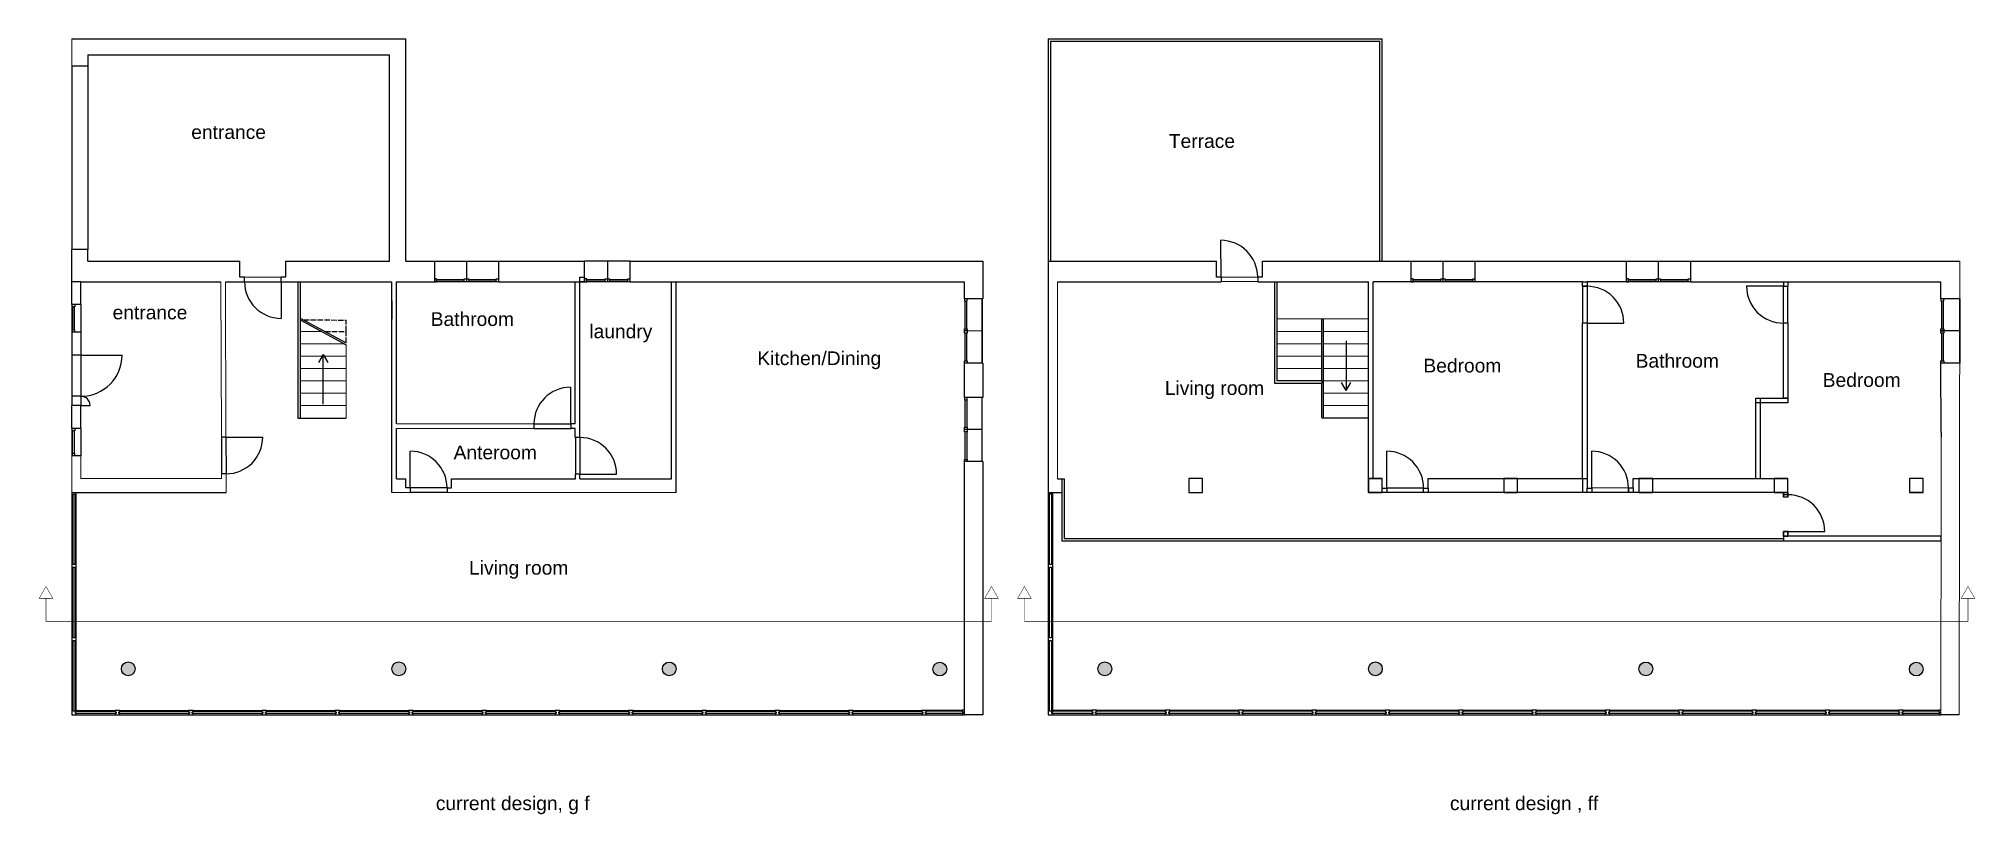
# Model space of a CAD drawing. Header units: millimetres. Extents: x 1227 to 9591, y 2506 to 9588.
# Drawn here: x 1227 to 5452, y 2506 to 4198 of the extents above; entities that cross this region are included whole.
import ezdxf

# ---------------------------------------------------------------- set-up
doc = ezdxf.new("R2010")
doc.units = ezdxf.units.MM
doc.linetypes.add('ACAD_ISO02W100', pattern=[15, 12, -3])
doc.linetypes.add('ACAD_ISO04W100', pattern=[30, 24, -3, 0, -3])
doc.layers.add('0-construction line', color=1, linetype='Continuous', lineweight=0)
doc.layers.add('L2_VISTA', color=2, linetype='Continuous', lineweight=25)
for name, color, linetype in [('glass', 4, 'Continuous'), ('infissi', 8, 'Continuous'), ('linee a vista', 5, 'Continuous'), ('sectioned walls', 7, 'Continuous')]:
    doc.layers.add(name, color=color, linetype=linetype)
doc.styles.get("Standard").update_dxf_attribs({"font": 'arial.ttf'})

msp = doc.modelspace()

# ---------------------------------------------------------------- texts
at = {"layer": 'linee a vista', "color": 3, "linetype": 'ACAD_ISO02W100', "lineweight": 0, "char_height": 30, "attachment_point": 1}
for s, insert in [('entrance', (1559.64, 4009.178)), ('Terrace', (3692.569, 3989.641)), ('entrance', (1388.067, 3615.732)), ('Bathroom', (2082.075, 3601.247)), ('laundry', (2428.189, 3574.568)), ('Kitchen/Dining', (2794.749, 3515.857)), ('Bathroom', (4711.032, 3510.252)), ('Bedroom', (4247.949, 3499.795)), ('Bedroom', (5119.172, 3468.423)), ('Living room', (3683.778, 3450.898)), ('Anteroom', (2132.07, 3310.415)), ('Living room', (2165.786, 3058.779)), ('current design, g f', (2093.267, 2545.107)), ('current design , ff', (4305.833, 2545.107))]:
    msp.add_mtext_dynamic_manual_height_columns(s, width=567.98381, gutter_width=12.5, heights=[0], dxfattribs=dict(at, insert=insert))

# ---------------------------------------------------------------- hatches: boundary and pattern name
at = {"layer": 'sectioned walls'}
h = msp.add_hatch(color=256, dxfattribs=at)
h.dxf.hatch_style = 1
h.paths.add_polyline_path([(3207.809, 2822.868, 1), (3177.809, 2822.868, 1)])
h.paths.add_polyline_path([(2587.644, 2823.085, 1), (2617.644, 2823.085, 1)])
h.paths.add_polyline_path([(2027.479, 2823.297, 1), (1997.479, 2823.297, 1)])
h.paths.add_polyline_path([(1437.315, 2823.297, 1), (1407.315, 2823.297, 1)])
h = msp.add_hatch(color=256, dxfattribs=at)
h.dxf.hatch_style = 1
h.paths.add_polyline_path([(5338.4, 2822.902, 1), (5308.4, 2822.902, 1)])
h.paths.add_polyline_path([(4718.235, 2823.119, 1), (4748.235, 2823.119, 1)])
h.paths.add_polyline_path([(4128.07, 2823.33, 1), (4158.07, 2823.33, 1)])
h.paths.add_polyline_path([(3537.905, 2823.33, 1), (3567.905, 2823.33, 1)])

# ---------------------------------------------------------------- linework, layer by layer
for p, q in [((1298.752, 4197.754), (2027.479, 4197.754)), ((2027.479, 3712.798), (2027.479, 4197.754)), ((1333.752, 4162.754), (1992.479, 4162.754)), ((1992.479, 3712.798), (1992.479, 4162.754)), ((1333.752, 3712.798), (1665.771, 3712.798)), ((1765.998, 3712.798), (1992.479, 3712.798)), ((2517.479, 3712.798), (3266.614, 3712.798)), ((3429.345, 3712.829), (3796.361, 3712.831)), ((3429.345, 3712.829), (3429.347, 3207.691)), ((4830.463, 3712.831), (5418.415, 3712.831)), ((1319.015, 3667.798), (1298.918, 3667.797)), ((1319.015, 3667.798), (1624.288, 3667.798)), ((1634.288, 3667.798), (1675.801, 3667.798)), ((1756.03, 3667.798), (1797.481, 3667.798)), ((1792.481, 3667.798), (1792.481, 3370.463)), ((1797.481, 3667.798), (1797.481, 3370.463)), ((1797.481, 3667.798), (1997.486, 3667.798)), ((1997.484, 3207.684), (1997.479, 3667.798)), ((1997.637, 3586.403), (1997.486, 3667.798)), ((2007.484, 3667.798), (2090.021, 3667.797)), ((2007.484, 3357.726), (2007.484, 3667.798)), ((2357.479, 3667.798), (2417.479, 3667.797)), ((2397.483, 3357.719), (2397.479, 3667.798)), ((2407.486, 3327.945), (2407.479, 3667.798)), ((2567.479, 3667.798), (3246.614, 3667.798)), ((2607.644, 3237.717), (2607.639, 3667.798)), ((2617.644, 3207.692), (2617.639, 3667.798)), ((3449.606, 3667.837), (3806.392, 3667.831)), ((3886.62, 3667.831), (4128.072, 3667.831)), ((4128.072, 3238.782), (4128.072, 3667.831)), ((4138.077, 3238.782), (4138.077, 3667.831)), ((4594.931, 3657.485), (4594.931, 3667.831)), ((4594.931, 3667.831), (4605.175, 3667.831)), ((4605.175, 3657.492), (4594.931, 3657.485)), ((4916.024, 3667.831), (5377.205, 3667.831)), ((5033.317, 3667.789), (5033.324, 3657.792)), ((5043.317, 3667.789), (5043.317, 3657.789)), ((4605.175, 3577.492), (4594.931, 3577.492)), ((5032.754, 3577.792), (5038.317, 3577.825)), ((5032.754, 3577.792), (5032.754, 3577.792)), ((4973.298, 3238.731), (4973.303, 3413.769)), ((4983.317, 3238.731), (4983.297, 3413.769)), ((1792.481, 3370.463), (1797.481, 3370.463)), ((2007.484, 3237.726), (2007.484, 3347.726)), ((2397.483, 3357.719), (2387.514, 3357.719)), ((2397.483, 3347.719), (2387.514, 3347.719)), ((2397.484, 3327.975), (2397.483, 3347.719)), ((5377.945, 3338.61), (5377.945, 3328.61)), ((1625.596, 3238.749), (1318.756, 3237.782)), ((2007.484, 3237.726), (2027.491, 3237.726)), ((2027.49, 3217.963), (2027.491, 3237.726)), ((2037.459, 3217.962), (2027.49, 3217.963)), ((2117.686, 3218.191), (2127.686, 3218.191)), ((2127.686, 3218.191), (2127.687, 3237.723)), ((2127.687, 3237.723), (2397.644, 3237.715)), ((2397.644, 3237.717), (2397.644, 3247.717)), ((2407.644, 3237.717), (2407.678, 3247.717)), ((2407.644, 3237.717), (2607.644, 3237.717)), ((3449.606, 3237.785), (3459.347, 3237.785)), ((3459.347, 3237.785), (3459.347, 3207.691)), ((3766.191, 3238.782), (3736.191, 3238.782)), ((3736.191, 3238.782), (3736.191, 3207.691)), ((3766.191, 3207.691), (3766.191, 3238.782)), ((4128.07, 3238.782), (4128.07, 3207.691)), ((4158.07, 3238.782), (4128.07, 3238.782)), ((4128.07, 3207.691), (4128.07, 3238.782)), ((4128.07, 3238.782), (4158.07, 3238.782)), ((4158.07, 3207.691), (4158.07, 3238.782)), ((4258.323, 3217.622), (4258.323, 3238.782)), ((4258.323, 3238.782), (4453.153, 3238.782)), ((4423.153, 3238.739), (4423.153, 3207.648)), ((4453.153, 3238.739), (4423.153, 3238.739)), ((4453.153, 3238.782), (4605.175, 3238.782)), ((4453.153, 3207.648), (4453.153, 3238.739)), ((4594.931, 3238.782), (4594.931, 3207.673)), ((4605.175, 3238.782), (4605.175, 3217.676)), ((4705.402, 3217.951), (4705.276, 3238.782)), ((4705.276, 3238.782), (4718.235, 3238.782)), ((4718.235, 3238.782), (4718.235, 3207.691)), ((4748.235, 3238.782), (4718.235, 3238.782)), ((4718.235, 3238.782), (4748.235, 3238.782)), ((4748.235, 3207.691), (4748.235, 3238.782)), ((4748.235, 3238.782), (5043.317, 3238.782)), ((5013.317, 3238.782), (5013.317, 3207.691)), ((5043.317, 3238.782), (5013.317, 3238.782)), ((5043.317, 3207.691), (5043.317, 3238.782)), ((5308.4, 3238.782), (5308.4, 3207.691)), ((5338.4, 3238.782), (5308.4, 3238.782)), ((5338.4, 3207.691), (5338.4, 3238.782)), ((1298.756, 3207.658), (1635.6, 3207.658)), ((2617.644, 3207.692), (2617.644, 3208.265)), ((3429.347, 3207.691), (3459.347, 3207.691)), ((3736.191, 3207.691), (3766.191, 3207.777)), ((4128.07, 3207.691), (4158.07, 3207.777)), ((4423.153, 3207.648), (4128.07, 3207.691)), ((4423.153, 3207.648), (4453.152, 3207.734)), ((4718.235, 3207.691), (4423.153, 3207.648)), ((4718.235, 3207.691), (4748.235, 3207.777)), ((5013.317, 3207.691), (4718.235, 3207.691)), ((5013.317, 3207.691), (5043.317, 3207.777)), ((5043.317, 3207.694), (5013.317, 3207.691)), ((5308.4, 3207.691), (5338.4, 3207.777)), ((5338.4, 3207.725), (5308.4, 3207.721)), ((3266.614, 2722.8), (3246.614, 2722.8)), ((5417.204, 2722.834), (5377.205, 2722.834))]:
    msp.add_line(p, q)
for points in [[(2417.479, 3667.797), (2407.479, 3667.797), (2407.479, 3677.797), (2417.479, 3677.797)], [(5043.317, 3413.77), (5033.317, 3413.77), (5033.317, 3577.803), (5043.317, 3577.848)], [(5043.317, 3403.77), (4973.303, 3403.769), (4973.303, 3413.769), (5043.317, 3413.77)], [(4158.067, 3217.685), (4168.067, 3217.685), (4168.067, 3207.685), (4158.067, 3207.685)], [(4248.323, 3217.622), (4258.323, 3217.622), (4258.323, 3207.622), (4248.323, 3207.622)], [(4605.206, 3217.676), (4615.206, 3217.676), (4615.206, 3207.676), (4605.206, 3207.676)], [(4695.402, 3217.951), (4705.402, 3217.951), (4705.402, 3207.951), (4695.402, 3207.951)], [(5033.317, 3207.629), (5043.317, 3207.629), (5043.317, 3197.629), (5033.317, 3197.629)], [(5033.317, 3122.734), (5043.317, 3122.734), (5043.317, 3112.734), (5033.317, 3112.734)], [(5033.317, 3102.734), (5377.518, 3102.734), (5377.518, 3112.734), (5033.317, 3112.734)]]:
    msp.add_lwpolyline(points, close=True)
for points in [[(3266.614, 3712.798), (3286.614, 3712.798), (3286.619, 3630.271)], [(3285.159, 3490.268), (3285.159, 3630.268)], [(3286.629, 3490.271), (3286.634, 3415.218)], [(3285.159, 3275.215), (3285.159, 3415.215)], [(3286.643, 3275.218), (3286.681, 2722.73), (3266.614, 2722.8)], [(5043.317, 3197.629), (5043.317, 3207.691), (5033.317, 3207.691), (5033.317, 3197.629)], [(5033.317, 3122.734), (5033.317, 3112.734), (5043.317, 3112.734), (5043.317, 3122.734)]]:
    msp.add_lwpolyline(points)
at = {"color": 6, "linetype": 'ACAD_ISO04W100', "ltscale": 3, "const_width": 1}
for points in [[(1242.73, 2976.96), (1257.73, 2976.96), (1242.73, 3002.941), (1227.73, 2976.96), (1242.73, 2976.96)], [(3305.548, 2976.96), (3290.548, 2976.96), (3305.548, 3002.941), (3320.548, 2976.96), (3305.548, 2976.96)], [(3377.49, 2976.96), (3392.49, 2976.96), (3377.49, 3002.941), (3362.49, 2976.96), (3377.49, 2976.96)], [(5436.139, 2976.96), (5421.139, 2976.96), (5436.139, 3002.941), (5451.139, 2976.96), (5436.139, 2976.96)], [(1242.73, 2976.96), (1242.73, 2926.96), (3305.548, 2926.96), (3305.548, 2976.96)], [(3377.49, 2976.96), (3377.49, 2926.96), (5436.139, 2926.96), (5436.139, 2976.96)]]:
    msp.add_lwpolyline(points, dxfattribs=at)
at = {"layer": '0-construction line', "color": 0, "lineweight": 0}
for p, q in [((1298.752, 4137.754), (1298.752, 4197.754)), ((3449.606, 3237.785), (3449.606, 3667.837)), ((2307.287, 3357.948), (2007.484, 3357.726)), ((2307.255, 3347.685), (2007.484, 3347.726)), ((1298.756, 3207.658), (1298.756, 3287.765)), ((1318.756, 3237.752), (1318.786, 3287.765)), ((2037.49, 3207.685), (1997.484, 3207.684)), ((2617.644, 3207.692), (2117.718, 3207.686))]:
    msp.add_line(p, q, dxfattribs=at)
at = {"layer": 'glass', "color": 0, "lineweight": 0}
for p, q in [((5418.415, 3712.831), (5417.204, 2722.785)), ((5377.945, 3328.61), (5377.823, 3228.879)), ((5377.823, 3228.879), (5377.205, 2722.834))]:
    msp.add_line(p, q, dxfattribs=at)
at = {"layer": 'glass', "color": 0, "linetype": 'Continuous', "lineweight": 0}
for p, q in [((1624.288, 3667.798), (1625.321, 3328.976)), ((1634.288, 3667.798), (1635.254, 3329.006)), ((1625.566, 3248.749), (1625.596, 3238.749)), ((1635.483, 3248.779), (1635.6, 3207.658))]:
    msp.add_line(p, q, dxfattribs=at)
at = {"layer": 'glass'}
for p, q in [((2095.021, 3672.798), (2155.021, 3672.798)), ((2095.021, 3668.798), (2155.021, 3668.798)), ((2165.021, 3672.798), (2225.021, 3672.798)), ((2165.021, 3668.798), (2225.021, 3668.798)), ((2422.479, 3672.798), (2462.479, 3672.798)), ((2422.479, 3668.798), (2462.479, 3668.798)), ((2472.479, 3672.798), (2512.479, 3672.798)), ((2472.479, 3668.798), (2512.479, 3668.798)), ((4225.611, 3672.831), (4285.611, 3672.831)), ((4225.611, 3668.831), (4285.611, 3668.831)), ((4295.611, 3672.831), (4355.611, 3672.831)), ((4295.611, 3668.831), (4355.611, 3668.831)), ((4695.463, 3672.831), (4755.463, 3672.831)), ((4695.463, 3668.831), (4755.463, 3668.831)), ((4765.463, 3672.831), (4825.463, 3672.831)), ((4765.463, 3668.831), (4825.463, 3668.831)), ((1300.943, 3562.791), (1300.943, 3612.791)), ((1304.943, 3562.791), (1304.943, 3612.791)), ((3247.372, 3625.271), (3247.372, 3565.271)), ((3251.372, 3625.271), (3251.372, 3565.271)), ((5378.205, 3625.243), (5378.205, 3565.243)), ((5382.205, 3625.243), (5382.205, 3565.243)), ((3247.372, 3555.271), (3247.372, 3495.271)), ((3251.372, 3555.271), (3251.372, 3495.271)), ((5378.205, 3555.243), (5378.205, 3495.243)), ((5382.205, 3555.243), (5382.205, 3495.243)), ((3247.614, 3410.218), (3247.614, 3350.218)), ((3251.614, 3410.218), (3251.614, 3350.218)), ((1300.78, 3292.765), (1300.78, 3342.765)), ((1304.78, 3292.765), (1304.78, 3342.765)), ((3247.614, 3340.218), (3247.614, 3280.218)), ((3251.614, 3340.218), (3251.614, 3280.218))]:
    msp.add_line(p, q, dxfattribs=at)
at = {"layer": 'glass', "color": 8}
for p, q in [((1298.756, 3202.658), (1298.756, 3052.767)), ((1308.756, 3052.767), (1308.756, 3202.658)), ((3429.347, 3202.691), (3429.347, 3052.8)), ((3439.347, 3052.8), (3439.347, 3202.691)), ((1298.756, 3042.767), (1298.756, 2892.767)), ((1308.756, 2892.767), (1308.756, 3042.767)), ((3429.347, 3042.8), (3429.347, 2892.8)), ((3439.347, 2892.8), (3439.347, 3042.8)), ((1298.756, 2882.767), (1298.756, 2732.767)), ((1308.756, 2732.767), (1308.756, 2882.767)), ((3429.347, 2882.8), (3429.347, 2732.8)), ((3439.347, 2732.8), (3439.347, 2882.8)), ((1308.756, 2732.767), (1393.756, 2732.767)), ((1308.756, 2722.767), (1393.756, 2722.767)), ((1403.756, 2732.767), (1553.756, 2732.767)), ((1403.756, 2722.767), (1553.756, 2722.767)), ((1563.756, 2732.767), (1713.756, 2732.767)), ((1563.756, 2722.767), (1713.756, 2722.767)), ((1723.756, 2732.767), (1873.756, 2732.767)), ((1723.756, 2722.767), (1873.756, 2722.767)), ((1883.756, 2732.767), (2033.756, 2732.767)), ((1883.756, 2722.767), (2033.756, 2722.767)), ((2043.756, 2732.767), (2193.756, 2732.767)), ((2043.756, 2722.767), (2193.756, 2722.767)), ((2203.756, 2732.767), (2353.756, 2732.767)), ((2203.756, 2722.767), (2353.756, 2722.767)), ((2363.756, 2732.767), (2513.756, 2732.767)), ((2363.756, 2722.767), (2513.756, 2722.767)), ((2523.756, 2732.767), (2673.756, 2732.767)), ((2523.756, 2722.767), (2673.756, 2722.767)), ((2683.756, 2732.767), (2833.756, 2732.767)), ((2683.756, 2722.767), (2833.756, 2722.767)), ((2843.756, 2732.767), (2993.756, 2732.767)), ((2843.756, 2722.767), (2993.756, 2722.767)), ((3003.756, 2732.767), (3153.756, 2732.767)), ((3003.756, 2722.767), (3153.756, 2722.767)), ((3163.756, 2732.8), (3241.614, 2732.8)), ((3163.756, 2722.8), (3241.614, 2722.8)), ((3439.347, 2732.8), (3524.347, 2732.8)), ((3439.347, 2722.8), (3524.347, 2722.8)), ((3534.347, 2732.8), (3684.347, 2732.8)), ((3534.347, 2722.8), (3684.347, 2722.8)), ((3694.347, 2732.8), (3844.347, 2732.8)), ((3694.347, 2722.8), (3844.347, 2722.8)), ((3854.347, 2732.8), (4004.347, 2732.8)), ((3854.347, 2722.8), (4004.347, 2722.8)), ((4014.347, 2732.8), (4164.347, 2732.8)), ((4014.347, 2722.8), (4164.347, 2722.8)), ((4174.347, 2732.8), (4324.347, 2732.8)), ((4174.347, 2722.8), (4324.347, 2722.8)), ((4334.347, 2732.8), (4484.347, 2732.8)), ((4334.347, 2722.8), (4484.347, 2722.8)), ((4494.347, 2732.8), (4644.347, 2732.8)), ((4494.347, 2722.8), (4644.347, 2722.8)), ((4654.347, 2732.8), (4804.347, 2732.8)), ((4654.347, 2722.8), (4804.347, 2722.8)), ((4814.347, 2732.8), (4964.347, 2732.8)), ((4814.347, 2722.8), (4964.347, 2722.8)), ((4974.347, 2732.8), (5124.347, 2732.8)), ((4974.347, 2722.8), (5124.347, 2722.8)), ((5134.347, 2732.8), (5284.347, 2732.8)), ((5134.347, 2722.8), (5284.347, 2722.8)), ((5294.347, 2732.834), (5372.205, 2732.834)), ((5294.347, 2722.834), (5372.205, 2722.834))]:
    msp.add_line(p, q, dxfattribs=at)
at = {"layer": 'glass', "color": 4, "linetype": 'Continuous', "lineweight": 0}
for p, q in [((1301.756, 3202.658), (1301.756, 3052.658)), ((1305.756, 3202.658), (1305.756, 3052.658)), ((3432.347, 3202.691), (3432.347, 3052.691)), ((3436.347, 3202.691), (3436.347, 3052.691)), ((1301.756, 2892.767), (1301.756, 3042.767)), ((1305.756, 2892.767), (1305.756, 3042.767)), ((3432.347, 2892.8), (3432.347, 3042.8)), ((3436.347, 2892.8), (3436.347, 3042.8)), ((1301.756, 2732.767), (1301.756, 2882.767)), ((1305.756, 2732.767), (1305.756, 2882.767)), ((3432.347, 2732.8), (3432.347, 2882.8)), ((3436.347, 2732.8), (3436.347, 2882.8)), ((1308.756, 2729.767), (1393.756, 2729.767)), ((1308.756, 2725.767), (1393.756, 2725.767)), ((1403.756, 2729.767), (1553.756, 2729.767)), ((1403.756, 2725.767), (1553.756, 2725.767)), ((1563.756, 2729.767), (1713.756, 2729.767)), ((1563.756, 2725.767), (1713.756, 2725.767)), ((1723.756, 2729.767), (1873.756, 2729.767)), ((1723.756, 2725.767), (1873.756, 2725.767)), ((1883.756, 2729.767), (2033.756, 2729.767)), ((1883.756, 2725.767), (2033.756, 2725.767)), ((2043.756, 2729.767), (2193.756, 2729.767)), ((2043.756, 2725.767), (2193.756, 2725.767)), ((2203.756, 2729.767), (2353.756, 2729.767)), ((2203.756, 2725.767), (2353.756, 2725.767)), ((2363.756, 2729.767), (2513.756, 2729.767)), ((2363.756, 2725.767), (2513.756, 2725.767)), ((2523.756, 2729.767), (2673.756, 2729.767)), ((2523.756, 2725.767), (2673.756, 2725.767)), ((2683.756, 2729.767), (2833.756, 2729.767)), ((2683.756, 2725.767), (2833.756, 2725.767)), ((2843.756, 2729.767), (2993.756, 2729.767)), ((2843.756, 2725.767), (2993.756, 2725.767)), ((3003.756, 2729.767), (3153.756, 2729.767)), ((3003.756, 2725.767), (3153.756, 2725.767)), ((3163.756, 2729.767), (3241.614, 2729.8)), ((3163.756, 2725.8), (3241.614, 2725.8)), ((3439.347, 2729.8), (3524.347, 2729.8)), ((3439.347, 2725.8), (3524.347, 2725.8)), ((3534.347, 2729.8), (3684.347, 2729.8)), ((3534.347, 2725.8), (3684.347, 2725.8)), ((3694.347, 2729.8), (3844.347, 2729.8)), ((3694.347, 2725.8), (3844.347, 2725.8)), ((3854.347, 2729.8), (4004.347, 2729.8)), ((3854.347, 2725.8), (4004.347, 2725.8)), ((4014.347, 2729.8), (4164.347, 2729.8)), ((4014.347, 2725.8), (4164.347, 2725.8)), ((4174.347, 2729.8), (4324.347, 2729.8)), ((4174.347, 2725.8), (4324.347, 2725.8)), ((4334.347, 2729.8), (4484.347, 2729.8)), ((4334.347, 2725.8), (4484.347, 2725.8)), ((4494.347, 2729.8), (4644.347, 2729.8)), ((4494.347, 2725.8), (4644.347, 2725.8)), ((4654.347, 2729.8), (4804.347, 2729.8)), ((4654.347, 2725.8), (4804.347, 2725.8)), ((4814.347, 2729.8), (4964.347, 2729.8)), ((4814.347, 2725.8), (4964.347, 2725.8)), ((4974.347, 2729.8), (5124.347, 2729.8)), ((4974.347, 2725.8), (5124.347, 2725.8)), ((5134.347, 2729.8), (5284.347, 2729.8)), ((5134.347, 2725.8), (5284.347, 2725.8)), ((5294.347, 2729.8), (5372.205, 2729.834)), ((5294.347, 2725.834), (5372.205, 2725.834))]:
    msp.add_line(p, q, dxfattribs=at)
at = {"layer": 'infissi'}
for p, q in [((1298.752, 4137.754), (1298.754, 3737.797)), ((1333.752, 4137.754), (1333.754, 3737.798)), ((3806.361, 3677.866), (3806.117, 3758.093)), ((1675.771, 3677.832), (1755.998, 3678.077)), ((1675.802, 3667.569), (1675.771, 3677.832)), ((1756.03, 3667.798), (1755.998, 3678.077)), ((2090.021, 3712.797), (2230.021, 3712.798)), ((2160.021, 3712.798), (2160.021, 3667.797)), ((2517.479, 3712.798), (2417.479, 3712.798)), ((2467.479, 3712.798), (2467.479, 3667.798)), ((3806.361, 3677.866), (3886.589, 3678.11)), ((3806.361, 3677.866), (3806.392, 3667.831)), ((3886.589, 3678.11), (3886.62, 3668.076)), ((4220.611, 3712.831), (4360.611, 3712.832)), ((4290.611, 3712.831), (4290.611, 3667.831)), ((4690.463, 3712.831), (4830.463, 3712.831)), ((4760.463, 3712.831), (4760.463, 3667.831)), ((1675.801, 3667.798), (1756.03, 3667.798)), ((1756.03, 3667.798), (1756.03, 3587.798)), ((2230.021, 3667.798), (2090.021, 3667.797)), ((2517.479, 3667.798), (2417.479, 3667.797)), ((3886.62, 3668.076), (3806.392, 3667.831)), ((4360.611, 3667.831), (4220.611, 3667.831)), ((4594.959, 3657.748), (4594.931, 3577.492)), ((4604.924, 3657.717), (4594.959, 3657.748)), ((4604.924, 3657.718), (4604.924, 3577.489)), ((4830.463, 3667.831), (4690.463, 3667.831)), ((5033.045, 3657.764), (4953.045, 3657.764)), ((5033.045, 3657.792), (5043.317, 3657.761)), ((5033.324, 3577.535), (5033.324, 3657.764)), ((5043.289, 3577.505), (5043.317, 3657.761)), ((1298.918, 3617.791), (1298.919, 3557.791)), ((1318.967, 3617.791), (1318.967, 3557.791)), ((3285.159, 3490.268), (3285.159, 3630.268)), ((3285.159, 3630.268), (3285.159, 3490.268)), ((5418.229, 3490.254), (5418.229, 3630.254)), ((5418.229, 3630.254), (5418.229, 3490.254)), ((3285.159, 3560.268), (3246.372, 3560.186)), ((4605.203, 3577.489), (4594.931, 3577.52)), ((4605.203, 3577.489), (4685.203, 3577.489)), ((5418.229, 3560.349), (5377.205, 3560.262)), ((1318.885, 3507.778), (1298.755, 3507.778)), ((1298.755, 3507.778), (1298.755, 3397.778)), ((1318.885, 3507.778), (1408.885, 3507.778)), ((1318.885, 3507.778), (1318.886, 3397.778)), ((2387.514, 3357.719), (2387.514, 3437.719)), ((1318.885, 3417.778), (1298.755, 3417.778)), ((1318.885, 3397.778), (1298.755, 3397.778)), ((1318.885, 3397.778), (1338.885, 3397.778)), ((1298.755, 3347.765), (1298.756, 3287.765)), ((1318.804, 3347.765), (1318.804, 3287.765)), ((2307.255, 3347.685), (2387.514, 3347.685)), ((2307.29, 3357.925), (2307.258, 3347.661)), ((2307.286, 3357.686), (2387.286, 3357.72)), ((2387.514, 3357.719), (2387.514, 3347.719)), ((3285.159, 3345.215), (3246.455, 3345.133)), ((1635.6, 3329.008), (1625.321, 3328.976)), ((1625.321, 3328.976), (1625.566, 3248.749)), ((1635.254, 3329.006), (1635.483, 3248.779)), ((1635.6, 3329.008), (1715.6, 3329.008)), ((2037.465, 3217.964), (2037.465, 3297.964)), ((2407.907, 3327.945), (2397.644, 3327.976)), ((2397.644, 3327.976), (2397.644, 3247.717)), ((2407.646, 3327.945), (2407.679, 3247.945)), ((4168.067, 3217.958), (4168.067, 3297.958)), ((4615.144, 3217.955), (4615.144, 3297.955)), ((1635.829, 3248.78), (1625.566, 3248.749)), ((2037.459, 3217.962), (2037.496, 3207.685)), ((2117.693, 3217.964), (2037.465, 3217.964)), ((2117.686, 3218.191), (2117.687, 3207.686)), ((2407.644, 3247.717), (2397.644, 3247.717)), ((2407.678, 3247.717), (2487.678, 3247.717)), ((4248.296, 3217.678), (4168.067, 3217.678)), ((4695.372, 3217.955), (4615.144, 3217.676)), ((4615.144, 3217.955), (4615.175, 3207.676)), ((4695.372, 3217.955), (4695.403, 3207.676)), ((2117.724, 3207.929), (2037.496, 3207.685)), ((4248.326, 3207.713), (4168.07, 3207.685)), ((4695.403, 3207.676), (4615.175, 3207.676)), ((5033.566, 3202.927), (5033.55, 3197.629)), ((5043.597, 3202.931), (5033.562, 3202.961)), ((5043.597, 3122.703), (5033.317, 3122.734)), ((5043.317, 3122.703), (5043.317, 3122.703)), ((5043.597, 3122.703), (5123.597, 3122.703))]:
    msp.add_line(p, q, dxfattribs=at)
at = {"layer": 'infissi', "color": 3}
for p, q in [((2095.021, 3673.798), (2090.021, 3673.798)), ((2090.021, 3667.798), (2095.021, 3667.798)), ((2095.021, 3667.798), (2095.021, 3673.798)), ((2155.021, 3667.798), (2155.021, 3673.798)), ((2155.021, 3673.798), (2160.021, 3673.798)), ((2160.021, 3667.798), (2155.021, 3667.798)), ((2160.021, 3673.798), (2165.021, 3673.798)), ((2160.021, 3673.798), (2160.021, 3667.798)), ((2165.021, 3667.798), (2160.021, 3667.798)), ((2165.021, 3673.798), (2165.021, 3667.798)), ((2225.021, 3667.798), (2225.021, 3673.798)), ((2225.021, 3673.798), (2230.021, 3673.798)), ((2230.021, 3667.798), (2225.021, 3667.798)), ((2422.479, 3673.798), (2417.479, 3673.798)), ((2417.479, 3667.798), (2422.479, 3667.798)), ((2422.479, 3667.798), (2422.479, 3673.798)), ((2462.479, 3667.798), (2462.479, 3673.798)), ((2462.479, 3673.798), (2467.479, 3673.798)), ((2467.479, 3667.798), (2462.479, 3667.798)), ((2467.479, 3673.798), (2472.479, 3673.798)), ((2467.479, 3673.798), (2467.479, 3667.798)), ((2472.479, 3667.798), (2467.479, 3667.798)), ((2472.479, 3673.798), (2472.479, 3667.798)), ((2512.479, 3667.798), (2512.479, 3673.798)), ((2512.479, 3673.798), (2517.479, 3673.798)), ((2517.479, 3667.798), (2512.479, 3667.798)), ((4225.611, 3673.831), (4220.611, 3673.831)), ((4220.611, 3667.831), (4225.611, 3667.831)), ((4225.611, 3667.831), (4225.611, 3673.831)), ((4285.611, 3667.831), (4285.611, 3673.831)), ((4285.611, 3673.831), (4290.611, 3673.831)), ((4290.611, 3667.831), (4285.611, 3667.831)), ((4290.611, 3673.831), (4295.611, 3673.831)), ((4290.611, 3673.831), (4290.611, 3667.831)), ((4295.611, 3667.831), (4290.611, 3667.831)), ((4295.611, 3673.831), (4295.611, 3667.831)), ((4355.611, 3667.831), (4355.611, 3673.831)), ((4355.611, 3673.831), (4360.611, 3673.831)), ((4360.611, 3667.831), (4355.611, 3667.831)), ((4695.463, 3673.831), (4690.463, 3673.831)), ((4690.463, 3667.831), (4695.463, 3667.831)), ((4695.463, 3667.831), (4695.463, 3673.831)), ((4755.463, 3667.831), (4755.463, 3673.831)), ((4755.463, 3673.831), (4760.463, 3673.831)), ((4760.463, 3667.831), (4755.463, 3667.831)), ((4760.463, 3673.831), (4765.463, 3673.831)), ((4760.463, 3673.831), (4760.463, 3667.831)), ((4765.463, 3667.831), (4760.463, 3667.831)), ((4765.463, 3673.831), (4765.463, 3667.831)), ((4825.463, 3667.831), (4825.463, 3673.831)), ((4825.463, 3673.831), (4830.463, 3673.831)), ((4830.463, 3667.831), (4825.463, 3667.831)), ((1299.943, 3612.791), (1299.943, 3617.791)), ((1305.943, 3612.791), (1299.943, 3612.791)), ((1305.943, 3617.791), (1305.943, 3612.791)), ((3246.372, 3630.271), (3246.372, 3625.271)), ((3246.372, 3625.271), (3252.372, 3625.271)), ((3252.372, 3625.271), (3252.372, 3630.271)), ((5377.205, 3630.243), (5377.205, 3625.243)), ((5377.205, 3625.243), (5383.205, 3625.243)), ((5383.205, 3625.243), (5383.205, 3630.243)), ((1305.943, 3562.791), (1299.943, 3562.791)), ((1299.943, 3562.791), (1299.943, 3557.791)), ((1305.943, 3557.791), (1305.943, 3562.791)), ((3246.372, 3565.271), (3252.372, 3565.271)), ((3246.372, 3560.271), (3246.372, 3565.271)), ((3246.372, 3555.271), (3246.372, 3560.271)), ((3252.372, 3560.271), (3246.372, 3560.271)), ((3252.372, 3555.271), (3246.372, 3555.271)), ((3252.372, 3565.271), (3252.372, 3560.271)), ((3252.372, 3560.271), (3252.372, 3555.271)), ((5377.205, 3565.243), (5383.205, 3565.243)), ((5377.205, 3560.243), (5377.205, 3565.243)), ((5377.205, 3555.243), (5377.205, 3560.243)), ((5383.205, 3560.243), (5377.205, 3560.243)), ((5383.205, 3555.243), (5377.205, 3555.243)), ((5383.205, 3565.243), (5383.205, 3560.243)), ((5383.205, 3560.243), (5383.205, 3555.243)), ((3246.372, 3490.271), (3246.372, 3495.271)), ((3246.372, 3495.271), (3252.372, 3495.271)), ((3252.372, 3495.271), (3252.372, 3490.271)), ((5377.205, 3490.243), (5377.205, 3495.243)), ((5377.205, 3495.243), (5383.205, 3495.243)), ((5383.205, 3495.243), (5383.205, 3490.243)), ((3246.614, 3415.218), (3246.614, 3410.218)), ((3246.614, 3410.218), (3252.614, 3410.218)), ((3252.614, 3410.218), (3252.614, 3415.218)), ((1299.78, 3342.765), (1299.78, 3347.765)), ((1305.78, 3342.765), (1299.78, 3342.765)), ((1305.78, 3347.765), (1305.78, 3342.765)), ((3246.614, 3350.218), (3252.614, 3350.218)), ((3246.614, 3345.218), (3246.614, 3350.218)), ((3246.614, 3340.218), (3246.614, 3345.218)), ((3252.614, 3345.218), (3246.614, 3345.218)), ((3252.614, 3340.218), (3246.614, 3340.218)), ((3252.614, 3350.218), (3252.614, 3345.218)), ((3252.614, 3345.218), (3252.614, 3340.218)), ((1305.78, 3292.765), (1299.78, 3292.765)), ((1299.78, 3292.765), (1299.78, 3287.765)), ((1305.78, 3287.765), (1305.78, 3292.765)), ((3246.614, 3275.218), (3246.614, 3280.218)), ((3246.614, 3280.218), (3252.614, 3280.218)), ((3252.614, 3280.218), (3252.605, 3275.188))]:
    msp.add_line(p, q, dxfattribs=at)
at = {"layer": 'infissi'}
for centre, radius, start, end in [((3805.42, 3676.919), 81.178, 0.841154, 89.508307), ((1755.801, 3667.797), 80, 180.163469, 270), ((4605.203, 3577.716), 80.001, 359.83701, 90.20012), ((5033.045, 3657.537), 80.001, 179.83701, 270.20012), ((1318.885, 3507.778), 90, 270, 0), ((2387.286, 3357.72), 80, 90, 179.836531), ((1318.885, 3397.778), 20, 0, 90), ((1635.601, 3328.779), 80, 270.163469, 0), ((2037.693, 3217.965), 80, 0.163469, 90), ((2407.679, 3247.945), 80, 0, 89.836531), ((4168.294, 3217.958), 80.001, 359.79988, 90.16299), ((4615.371, 3217.956), 80, 359.999301, 90.163237), ((5043.598, 3122.931), 80, 359.836763, 90.000699)]:
    msp.add_arc(centre, radius, start, end, dxfattribs=at)
at = {"layer": 'L2_VISTA'}
for p, q in [((1847.481, 3508.69), (1837.481, 3491.37)), ((1847.481, 3400.463), (1847.481, 3508.69)), ((1847.481, 3508.69), (1857.481, 3491.37)), ((4079.362, 3538.724), (4079.362, 3430.496)), ((4079.362, 3430.496), (4069.362, 3447.817)), ((4079.362, 3430.496), (4089.362, 3447.817))]:
    msp.add_line(p, q, dxfattribs=at)
at = {"layer": 'linee a vista'}
for p, q in [((3429.343, 4197.788), (4158.07, 4197.788)), ((3429.343, 4197.788), (3429.345, 3712.829)), ((3434.343, 4192.788), (4153.07, 4192.788)), ((3434.343, 4192.788), (3434.345, 3712.83)), ((4153.07, 3712.831), (4153.07, 4192.788)), ((4158.07, 3712.831), (4158.07, 4197.788)), ((3923.072, 3667.831), (3923.072, 3446.724)), ((3928.072, 3667.831), (3928.072, 3451.724)), ((4026.188, 3451.724), (4026.225, 3586.464)), ((4026.225, 3586.464), (4030.225, 3586.463)), ((4030.166, 3370.496), (4030.225, 3586.464)), ((3923.072, 3446.724), (4026.187, 3446.695)), ((4026.188, 3451.724), (3928.181, 3451.724)), ((4026.166, 3370.496), (4026.187, 3446.695)), ((4026.188, 3451.724), (4026.187, 3446.695)), ((1797.481, 3370.463), (1897.481, 3370.463)), ((4026.166, 3370.497), (4030.166, 3370.496)), ((4030.166, 3370.496), (4128.072, 3370.496)), ((3459.347, 3237.785), (3464.347, 3237.785)), ((3464.347, 3237.785), (3464.347, 3107.734)), ((3459.347, 3207.691), (3459.352, 3102.734)), ((3459.352, 3102.734), (5377.669, 3102.734)), ((3464.347, 3107.734), (5033.317, 3107.734)), ((5377.518, 3107.734), (5377.673, 3107.734))]:
    msp.add_line(p, q, dxfattribs=at)
at = {"layer": 'linee a vista', "color": 3}
for p, q in [((1797.481, 3588.403), (1897.635, 3534.125)), ((1797.481, 3584.403), (1897.635, 3530.125))]:
    msp.add_line(p, q, dxfattribs=at)
at = {"layer": 'linee a vista', "lineweight": 0}
for p, q in [((1843.885, 3559.254), (1797.541, 3559.254)), ((4026.225, 3586.464), (3928.131, 3586.464)), ((4026.218, 3559.464), (3928.131, 3559.464)), ((4128.072, 3559.464), (4030.218, 3559.464)), ((4128.072, 3586.464), (4030.225, 3586.463)), ((1893.705, 3532.254), (1797.541, 3532.254)), ((1897.635, 3530.125), (1897.66, 3505.078)), ((4026.211, 3532.288), (3928.131, 3532.288)), ((4128.072, 3532.288), (4030.211, 3532.288)), ((1897.794, 3505.254), (1797.541, 3505.254)), ((1897.844, 3478.69), (1797.59, 3478.69)), ((1897.66, 3505.078), (1897.66, 3451.514)), ((4026.203, 3505.288), (3928.131, 3505.288)), ((4026.196, 3478.724), (3928.181, 3478.724)), ((4128.072, 3478.724), (4030.196, 3478.724)), ((4128.072, 3505.288), (4030.203, 3505.288)), ((1897.735, 3424.421), (1797.481, 3424.421)), ((1897.844, 3451.69), (1797.59, 3451.69)), ((1897.66, 3451.514), (1897.66, 3397.421)), ((4026.188, 3451.724), (3928.181, 3451.724)), ((4128.072, 3424.454), (4030.181, 3424.454)), ((4128.072, 3451.724), (4030.188, 3451.724)), ((1897.735, 3397.421), (1797.481, 3397.421)), ((1897.66, 3397.421), (1897.481, 3370.463)), ((4128.072, 3397.454), (4030.174, 3397.454))]:
    msp.add_line(p, q, dxfattribs=at)
at = {"layer": 'linee a vista', "linetype": 'ACAD_ISO02W100'}
for p, q in [((1805.055, 3584.298), (1897.584, 3584.218)), ((1851.266, 3559.254), (1897.609, 3559.171)), ((1897.609, 3559.171), (1897.584, 3584.218)), ((1897.635, 3534.125), (1897.609, 3559.171))]:
    msp.add_line(p, q, dxfattribs=at)
at = {"layer": 'linee a vista', "color": 5, "lineweight": 0}
for p, q in [((1897.66, 3478.078), (1897.66, 3505.078)), ((1897.71, 3424.514), (1897.71, 3451.514))]:
    msp.add_line(p, q, dxfattribs=at)
at = {"layer": 'sectioned walls'}
for p, q in [((1333.752, 4162.754), (1333.752, 4137.754)), ((1333.752, 4137.754), (1298.752, 4137.754)), ((1333.752, 3737.798), (1298.754, 3737.797)), ((1298.918, 3617.791), (1298.918, 3737.797)), ((1333.752, 3712.798), (1333.752, 3737.798)), ((1665.771, 3677.832), (1665.771, 3712.798)), ((1675.771, 3677.832), (1665.771, 3677.832)), ((1755.998, 3678.077), (1765.998, 3678.077)), ((1765.998, 3678.077), (1765.998, 3712.798)), ((2027.479, 3712.798), (2090.021, 3712.797)), ((2090.021, 3712.797), (2090.021, 3667.797)), ((2230.021, 3712.798), (2417.479, 3712.798)), ((2230.021, 3712.798), (2230.021, 3667.798)), ((2417.479, 3667.797), (2417.479, 3712.798)), ((2517.479, 3667.798), (2517.479, 3712.798)), ((3796.361, 3677.866), (3796.361, 3712.831)), ((3806.361, 3677.866), (3796.361, 3677.866)), ((3886.589, 3678.11), (3896.589, 3678.11)), ((3896.589, 3712.831), (4220.611, 3712.832)), ((3896.589, 3678.11), (3896.589, 3712.831)), ((4220.611, 3712.831), (4220.611, 3667.831)), ((4830.463, 3712.831), (4830.463, 3667.831)), ((1318.967, 3617.791), (1319.015, 3667.798)), ((2230.021, 3667.798), (2357.479, 3667.798)), ((2517.479, 3667.798), (2567.479, 3667.798)), ((3246.614, 3630.271), (3246.614, 3667.798)), ((4220.611, 3667.831), (4138.077, 3667.831)), ((4830.463, 3667.831), (4916.024, 3667.831)), ((5377.205, 3630.304), (5377.205, 3667.831)), ((1318.967, 3617.791), (1298.918, 3617.791)), ((3286.619, 3630.271), (3246.614, 3630.271)), ((3285.159, 3490.268), (3285.159, 3630.268)), ((5418.314, 3630.304), (5377.205, 3630.304)), ((1298.919, 3557.791), (1298.755, 3507.778)), ((1318.967, 3557.791), (1298.919, 3557.791)), ((1318.967, 3557.791), (1318.885, 3507.778)), ((3286.629, 3490.271), (3246.614, 3490.271)), ((3246.614, 3415.218), (3246.614, 3490.271)), ((5418.143, 3490.304), (5377.205, 3490.304)), ((5377.945, 3338.61), (5377.205, 3490.304)), ((1298.755, 3347.765), (1298.755, 3397.778)), ((1318.804, 3347.765), (1318.886, 3397.778)), ((3286.634, 3415.218), (3246.614, 3415.218)), ((3266.605, 3415.188), (3266.605, 3415.218)), ((1318.804, 3347.765), (1298.755, 3347.765)), ((1318.804, 3287.765), (1298.755, 3287.765)), ((3246.614, 3207.7), (3246.614, 3275.218)), ((3286.643, 3275.218), (3246.614, 3275.218)), ((1298.756, 3207.658), (1298.756, 3202.658)), ((1298.756, 3202.658), (1301.756, 3202.658)), ((1301.756, 3202.658), (1301.756, 3204.658)), ((1301.756, 3204.658), (1305.756, 3204.658)), ((1305.756, 3204.658), (1305.756, 3202.658)), ((1305.756, 3202.658), (1308.756, 3202.658)), ((1308.756, 3202.658), (1308.756, 3207.658)), ((3246.614, 2722.8), (3246.614, 3207.7)), ((3429.347, 3207.691), (3429.347, 3202.691)), ((3429.347, 3202.691), (3432.347, 3202.691)), ((3432.347, 3202.691), (3432.347, 3204.691)), ((3432.347, 3204.691), (3436.347, 3204.691)), ((3436.347, 3204.691), (3436.347, 3202.691)), ((3436.347, 3202.691), (3439.347, 3202.691)), ((3439.347, 3202.691), (3439.347, 3207.691)), ((3246.614, 2732.8), (3241.614, 2732.8)), ((3241.614, 2732.8), (3241.614, 2729.8)), ((3241.614, 2729.8), (3243.614, 2729.8)), ((3243.614, 2725.8), (3241.614, 2725.8)), ((3241.614, 2725.8), (3241.614, 2722.8)), ((3241.614, 2722.8), (3246.614, 2722.8)), ((3243.614, 2729.8), (3243.614, 2725.8)), ((5377.205, 2732.834), (5372.205, 2732.834)), ((5372.205, 2732.834), (5372.205, 2729.834)), ((5372.205, 2729.834), (5374.205, 2729.834)), ((5374.205, 2725.834), (5372.205, 2725.834)), ((5372.205, 2725.834), (5372.205, 2722.834)), ((5372.205, 2722.834), (5377.205, 2722.834)), ((5374.205, 2729.834), (5374.205, 2725.834))]:
    msp.add_line(p, q, dxfattribs=at)
for points in [[(4360.611, 3712.832), (4690.463, 3712.831), (4690.463, 3667.831), (4605.175, 3667.831), (4605.175, 3657.492)], [(4594.931, 3657.485), (4594.931, 3667.831), (4360.611, 3667.831), (4360.612, 3712.832)], [(4594.931, 3238.782), (4594.931, 3577.492)], [(4605.175, 3577.492), (4605.175, 3238.782)]]:
    msp.add_lwpolyline(points, dxfattribs=at)
for points in [[(1298.756, 3052.767), (1298.756, 3042.767), (1301.756, 3042.767), (1301.756, 3044.767), (1305.756, 3044.767), (1305.756, 3042.767), (1308.756, 3042.767), (1308.756, 3052.767), (1305.756, 3052.767), (1305.756, 3050.767), (1301.756, 3050.767), (1301.756, 3052.767)], [(3429.347, 3052.8), (3429.347, 3042.8), (3432.347, 3042.8), (3432.347, 3044.8), (3436.347, 3044.8), (3436.347, 3042.8), (3439.347, 3042.8), (3439.347, 3052.8), (3436.347, 3052.8), (3436.347, 3050.8), (3432.347, 3050.8), (3432.347, 3052.8)], [(1298.756, 2892.767), (1298.756, 2882.767), (1301.756, 2882.767), (1301.756, 2884.767), (1305.756, 2884.767), (1305.756, 2882.767), (1308.756, 2882.767), (1308.756, 2892.767), (1305.756, 2892.767), (1305.756, 2890.767), (1301.756, 2890.767), (1301.756, 2892.767)], [(3429.347, 2892.8), (3429.347, 2882.8), (3432.347, 2882.8), (3432.347, 2884.8), (3436.347, 2884.8), (3436.347, 2882.8), (3439.347, 2882.8), (3439.347, 2892.8), (3436.347, 2892.8), (3436.347, 2890.8), (3432.347, 2890.8), (3432.347, 2892.8)], [(1298.756, 2722.767), (1308.756, 2722.767), (1308.756, 2725.767), (1306.756, 2725.767), (1306.756, 2729.767), (1308.756, 2729.767), (1308.756, 2732.767), (1305.756, 2732.767), (1305.756, 2730.767), (1301.756, 2730.767), (1301.756, 2732.767), (1298.756, 2732.767)], [(1403.756, 2732.767), (1393.756, 2732.767), (1393.756, 2729.767), (1395.756, 2729.767), (1395.756, 2725.767), (1393.756, 2725.767), (1393.756, 2722.767), (1403.756, 2722.767), (1403.756, 2725.767), (1401.756, 2725.767), (1401.756, 2729.767), (1403.756, 2729.767)], [(1563.756, 2732.767), (1553.756, 2732.767), (1553.756, 2729.767), (1555.756, 2729.767), (1555.756, 2725.767), (1553.756, 2725.767), (1553.756, 2722.767), (1563.756, 2722.767), (1563.756, 2725.767), (1561.756, 2725.767), (1561.756, 2729.767), (1563.756, 2729.767)], [(1723.756, 2732.767), (1713.756, 2732.767), (1713.756, 2729.767), (1715.756, 2729.767), (1715.756, 2725.767), (1713.756, 2725.767), (1713.756, 2722.767), (1723.756, 2722.767), (1723.756, 2725.767), (1721.756, 2725.767), (1721.756, 2729.767), (1723.756, 2729.767)], [(1883.756, 2732.767), (1873.756, 2732.767), (1873.756, 2729.767), (1875.756, 2729.767), (1875.756, 2725.767), (1873.756, 2725.767), (1873.756, 2722.767), (1883.756, 2722.767), (1883.756, 2725.767), (1881.756, 2725.767), (1881.756, 2729.767), (1883.756, 2729.767)], [(2043.756, 2732.767), (2033.756, 2732.767), (2033.756, 2729.767), (2035.756, 2729.767), (2035.756, 2725.767), (2033.756, 2725.767), (2033.756, 2722.767), (2043.756, 2722.767), (2043.756, 2725.767), (2041.756, 2725.767), (2041.756, 2729.767), (2043.756, 2729.767)], [(2203.756, 2732.767), (2193.756, 2732.767), (2193.756, 2729.767), (2195.756, 2729.767), (2195.756, 2725.767), (2193.756, 2725.767), (2193.756, 2722.767), (2203.756, 2722.767), (2203.756, 2725.767), (2201.756, 2725.767), (2201.756, 2729.767), (2203.756, 2729.767)], [(2363.756, 2732.767), (2353.756, 2732.767), (2353.756, 2729.767), (2355.756, 2729.767), (2355.756, 2725.767), (2353.756, 2725.767), (2353.756, 2722.767), (2363.756, 2722.767), (2363.756, 2725.767), (2361.756, 2725.767), (2361.756, 2729.767), (2363.756, 2729.767)], [(2523.756, 2732.767), (2513.756, 2732.767), (2513.756, 2729.767), (2515.756, 2729.767), (2515.756, 2725.767), (2513.756, 2725.767), (2513.756, 2722.767), (2523.756, 2722.767), (2523.756, 2725.767), (2521.756, 2725.767), (2521.756, 2729.767), (2523.756, 2729.767)], [(2683.756, 2732.767), (2673.756, 2732.767), (2673.756, 2729.767), (2675.756, 2729.767), (2675.756, 2725.767), (2673.756, 2725.767), (2673.756, 2722.767), (2683.756, 2722.767), (2683.756, 2725.767), (2681.756, 2725.767), (2681.756, 2729.767), (2683.756, 2729.767)], [(2843.756, 2732.767), (2833.756, 2732.767), (2833.756, 2729.767), (2835.756, 2729.767), (2835.756, 2725.767), (2833.756, 2725.767), (2833.756, 2722.767), (2843.756, 2722.767), (2843.756, 2725.767), (2841.756, 2725.767), (2841.756, 2729.767), (2843.756, 2729.767)], [(3003.756, 2732.767), (2993.756, 2732.767), (2993.756, 2729.767), (2995.756, 2729.767), (2995.756, 2725.767), (2993.756, 2725.767), (2993.756, 2722.767), (3003.756, 2722.767), (3003.756, 2725.767), (3001.756, 2725.767), (3001.756, 2729.767), (3003.756, 2729.767)], [(3163.756, 2732.767), (3153.756, 2732.767), (3153.756, 2729.767), (3155.756, 2729.767), (3155.756, 2725.767), (3153.756, 2725.767), (3153.756, 2722.767), (3163.756, 2722.767), (3163.756, 2725.767), (3161.756, 2725.767), (3161.756, 2729.767), (3163.756, 2729.767)], [(3429.347, 2722.8), (3439.347, 2722.8), (3439.347, 2725.8), (3437.347, 2725.8), (3437.347, 2729.8), (3439.347, 2729.8), (3439.347, 2732.8), (3436.347, 2732.8), (3436.347, 2730.8), (3432.347, 2730.8), (3432.347, 2732.8), (3429.347, 2732.8)], [(3534.347, 2732.8), (3524.347, 2732.8), (3524.347, 2729.8), (3526.347, 2729.8), (3526.347, 2725.8), (3524.347, 2725.8), (3524.347, 2722.8), (3534.347, 2722.8), (3534.347, 2725.8), (3532.347, 2725.8), (3532.347, 2729.8), (3534.347, 2729.8)], [(3694.347, 2732.8), (3684.347, 2732.8), (3684.347, 2729.8), (3686.347, 2729.8), (3686.347, 2725.8), (3684.347, 2725.8), (3684.347, 2722.8), (3694.347, 2722.8), (3694.347, 2725.8), (3692.347, 2725.8), (3692.347, 2729.8), (3694.347, 2729.8)], [(3854.347, 2732.8), (3844.347, 2732.8), (3844.347, 2729.8), (3846.347, 2729.8), (3846.347, 2725.8), (3844.347, 2725.8), (3844.347, 2722.8), (3854.347, 2722.8), (3854.347, 2725.8), (3852.347, 2725.8), (3852.347, 2729.8), (3854.347, 2729.8)], [(4014.347, 2732.8), (4004.347, 2732.8), (4004.347, 2729.8), (4006.347, 2729.8), (4006.347, 2725.8), (4004.347, 2725.8), (4004.347, 2722.8), (4014.347, 2722.8), (4014.347, 2725.8), (4012.347, 2725.8), (4012.347, 2729.8), (4014.347, 2729.8)], [(4174.347, 2732.8), (4164.347, 2732.8), (4164.347, 2729.8), (4166.347, 2729.8), (4166.347, 2725.8), (4164.347, 2725.8), (4164.347, 2722.8), (4174.347, 2722.8), (4174.347, 2725.8), (4172.347, 2725.8), (4172.347, 2729.8), (4174.347, 2729.8)], [(4334.347, 2732.8), (4324.347, 2732.8), (4324.347, 2729.8), (4326.347, 2729.8), (4326.347, 2725.8), (4324.347, 2725.8), (4324.347, 2722.8), (4334.347, 2722.8), (4334.347, 2725.8), (4332.347, 2725.8), (4332.347, 2729.8), (4334.347, 2729.8)], [(4494.347, 2732.8), (4484.347, 2732.8), (4484.347, 2729.8), (4486.347, 2729.8), (4486.347, 2725.8), (4484.347, 2725.8), (4484.347, 2722.8), (4494.347, 2722.8), (4494.347, 2725.8), (4492.347, 2725.8), (4492.347, 2729.8), (4494.347, 2729.8)], [(4654.347, 2732.8), (4644.347, 2732.8), (4644.347, 2729.8), (4646.347, 2729.8), (4646.347, 2725.8), (4644.347, 2725.8), (4644.347, 2722.8), (4654.347, 2722.8), (4654.347, 2725.8), (4652.347, 2725.8), (4652.347, 2729.8), (4654.347, 2729.8)], [(4814.347, 2732.8), (4804.347, 2732.8), (4804.347, 2729.8), (4806.347, 2729.8), (4806.347, 2725.8), (4804.347, 2725.8), (4804.347, 2722.8), (4814.347, 2722.8), (4814.347, 2725.8), (4812.347, 2725.8), (4812.347, 2729.8), (4814.347, 2729.8)], [(4974.347, 2732.8), (4964.347, 2732.8), (4964.347, 2729.8), (4966.347, 2729.8), (4966.347, 2725.8), (4964.347, 2725.8), (4964.347, 2722.8), (4974.347, 2722.8), (4974.347, 2725.8), (4972.347, 2725.8), (4972.347, 2729.8), (4974.347, 2729.8)], [(5134.347, 2732.8), (5124.347, 2732.8), (5124.347, 2729.8), (5126.347, 2729.8), (5126.347, 2725.8), (5124.347, 2725.8), (5124.347, 2722.8), (5134.347, 2722.8), (5134.347, 2725.8), (5132.347, 2725.8), (5132.347, 2729.8), (5134.347, 2729.8)], [(5294.347, 2732.8), (5284.347, 2732.8), (5284.347, 2729.8), (5286.347, 2729.8), (5286.347, 2725.8), (5284.347, 2725.8), (5284.347, 2722.8), (5294.347, 2722.8), (5294.347, 2725.8), (5292.347, 2725.8), (5292.347, 2729.8), (5294.347, 2729.8)]]:
    msp.add_lwpolyline(points, close=True, dxfattribs=at)
for centre in [(1422.315, 2823.297), (2012.479, 2823.297), (2602.644, 2823.085), (3192.809, 2822.868), (3552.905, 2823.33), (4143.07, 2823.33), (4733.235, 2823.119), (5323.4, 2822.902)]:
    msp.add_circle(centre, 15, dxfattribs=at)

msp.set_redraw_order([(e.dxf.handle, doc.entitydb.next_handle()) for e in msp.query("TEXT MTEXT ATTDEF DIMENSION ARC_DIMENSION")])  # texts and dimensions are drawn at this point

doc.saveas('drawing.dxf')
